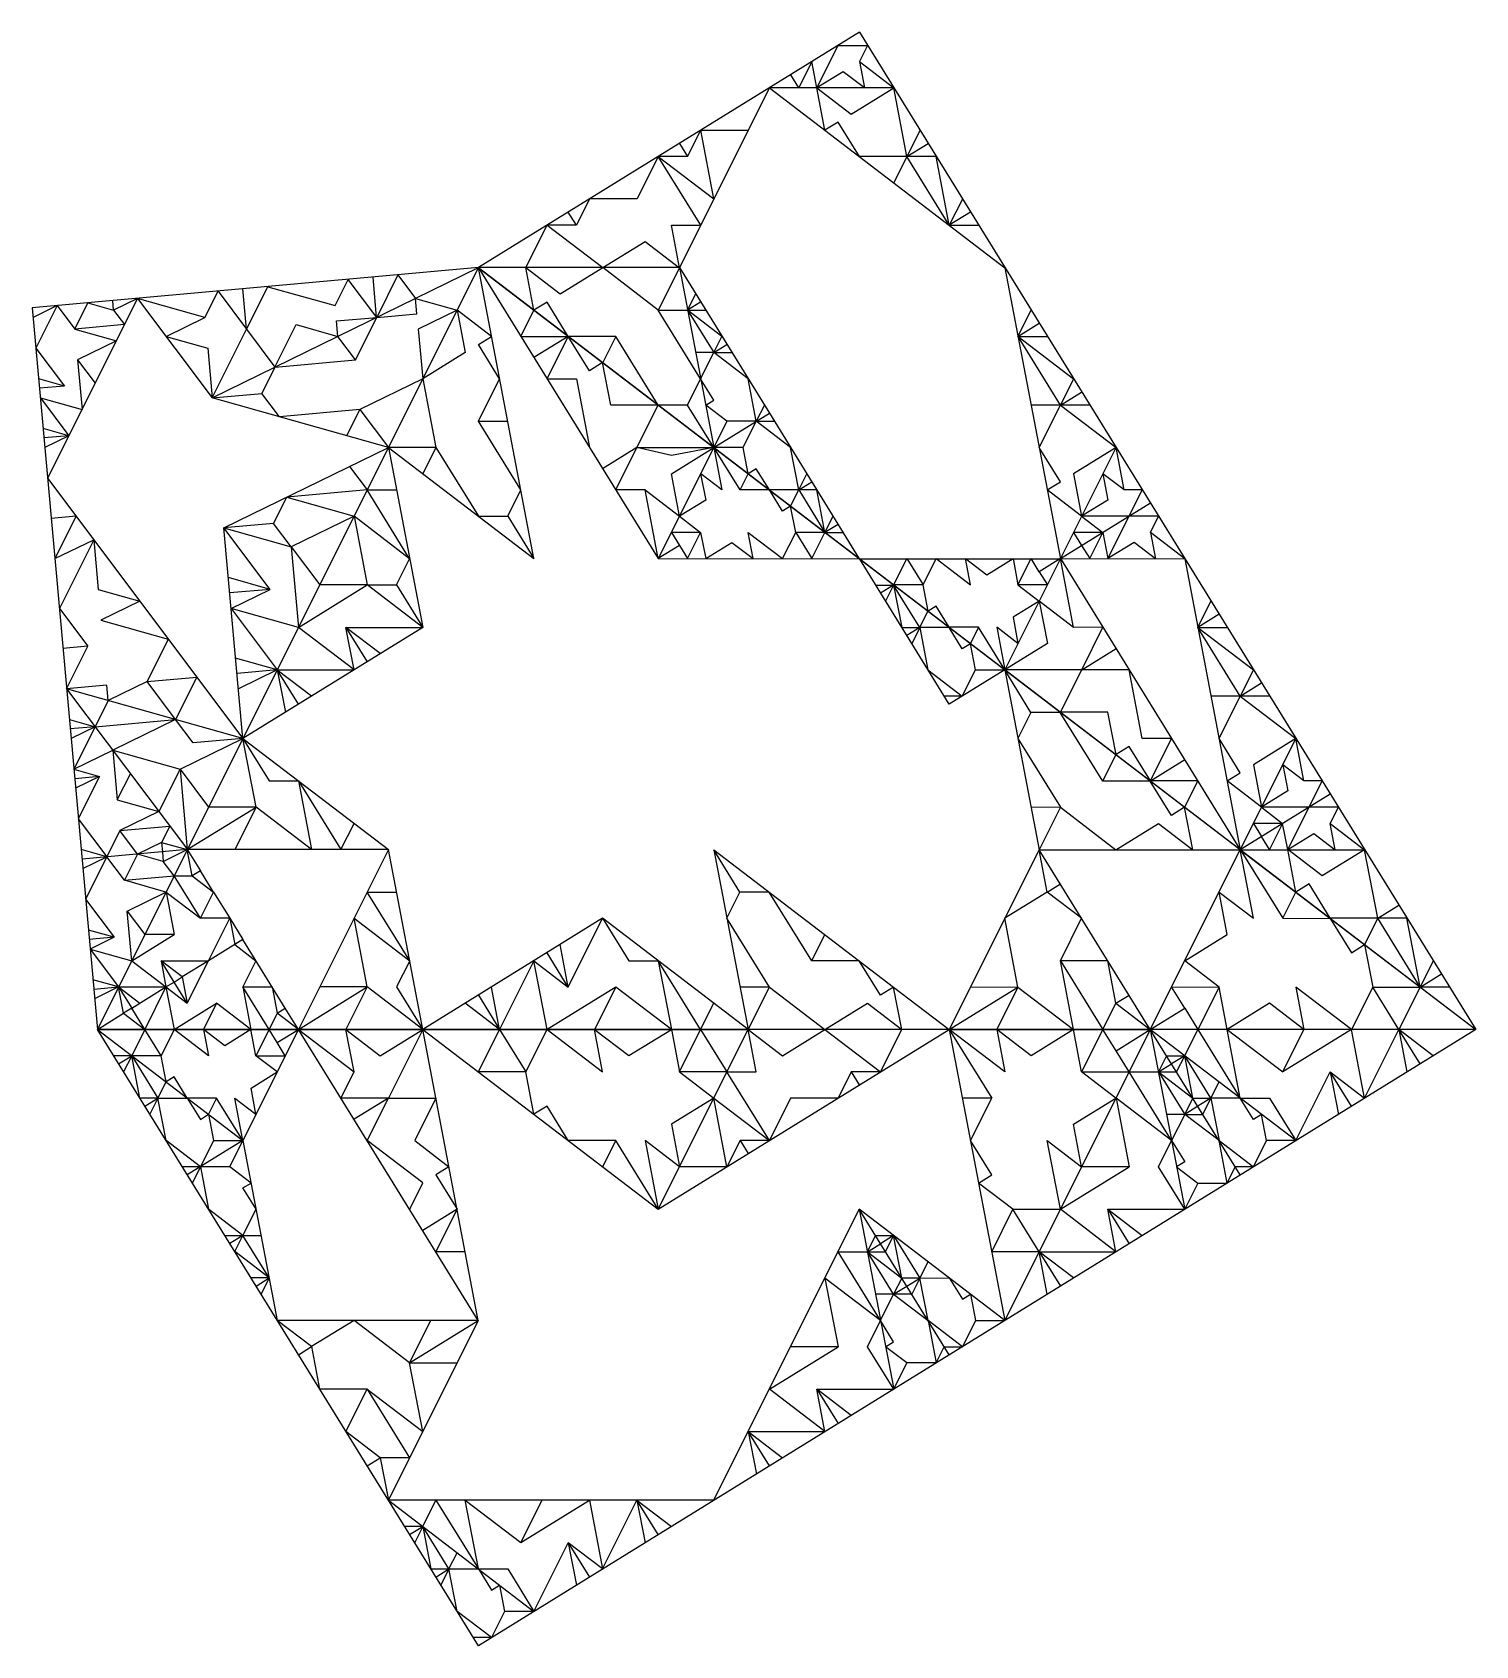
# Model space of a CAD drawing. Header units: inches. Extents: x -0.7 to 15, y -6.7 to 10.9.
import ezdxf

# ---------------------------------------------------------------- set-up
doc = ezdxf.new("R2010")
doc.units = ezdxf.units.IN
doc.header["$MEASUREMENT"] = 0
for name, color, linetype in [('BASE', 40, 'Continuous'), ('DAD', 3, 'Continuous'), ('KID', 1, 'Continuous'), ('MUM', 5, 'Continuous')]:
    doc.layers.add(name, color=color, linetype=linetype)

msp = doc.modelspace()

# ---------------------------------------------------------------- linework, layer by layer
at = {"layer": 'BASE'}
for p, q in [((0, 0.001, 0.001), (4.146, 8.291, 0)), ((4.75, 5.125, 0), (4.146, 8.292, 0)), ((4.146, 8.291, 0), (6.103, 5.125, 0)), ((4.146, 8.291, 0), (14.999, 0, 0.001)), ((3.915, 7.829, 0), (4.003, 7.367, 0)), ((4.289, 7.544, 0), (3.915, 7.829, 0)), ((4.608, 7.544, 0), (4.751, 7.829, 0)), ((4.146, 7.456, 0), (4.289, 7.544, 0)), ((4.377, 7.082, 0), (4.146, 7.456, 0)), ((4.608, 7.544, 0), (5.124, 7.543, 0)), ((5.124, 7.543, 0), (4.751, 7.313, 0)), ((4.894, 7.082, 0), (5.124, 7.543, 0)), ((5.355, 7.17, 0), (5.124, 7.543, 0)), ((4.003, 7.367, 0), (3.541, 7.082, 0)), ((5.498, 7.258, 0), (5.355, 7.17, 0)), ((5.587, 6.796, 0), (5.498, 7.258, 0)), ((3.541, 7.082, 0), (3.684, 6.335, 0)), ((4.146, 6.62, 0.001), (4.377, 7.082, 0)), ((4.894, 7.082, 0), (5.213, 7.082, 0)), ((5.213, 7.082, 0), (5.356, 6.334, 0)), ((6.103, 6.796, 0), (5.587, 6.796, 0)), ((5.872, 6.334, 0), (6.103, 6.796, 0)), ((4.146, 6.62, 0.001), (4.465, 6.62, 0.001)), ((4.607, 5.872, 0), (4.146, 6.62, 0.001)), ((3.684, 6.335, 0), (3.167, 6.335, 0)), ((3.167, 6.334, 0), (4.75, 5.125, 0)), ((3.168, 6.335, 0.001), (3.541, 4.377, 0)), ((3.684, 6.335, 0), (3.541, 6.049, 0)), ((3.684, 6.335, 0), (4.146, 5.587, 0)), ((5.872, 6.334, 0), (5.498, 6.103, 0)), ((5.641, 5.872, 0), (5.872, 6.334, 0)), ((5.872, 6.334, 0), (6.708, 6.334, 0.001)), ((6.246, 6.246, 0.271), (5.872, 6.334, 0)), ((6.708, 6.335, 0), (6.103, 5.125, 0)), ((6.708, 6.335, 0), (6.246, 6.246, 0.271)), ((6.246, 6.049, 0), (6.708, 6.335, 0)), ((6.708, 6.335, 0), (6.797, 5.872, 0)), ((6.994, 5.872, 0), (6.708, 6.334, 0.001)), ((6.334, 5.587, 0), (6.246, 6.049, 0)), ((6.565, 6.049, 0), (6.62, 5.763, 0)), ((6.797, 5.872, 0), (6.566, 6.049, 0)), ((6.994, 5.872, 0), (7.082, 6.049, 0)), ((2.936, 5.872, 0), (3.256, 5.872, 0)), ((3.398, 5.124, 0), (2.936, 5.872, 0)), ((4.465, 5.587, 0), (4.607, 5.872, 0)), ((5.961, 5.872, 0), (5.641, 5.872, 0)), ((5.961, 5.872, 0), (6.334, 5.587, 0)), ((6.103, 5.125, 0), (5.961, 5.872, 0)), ((7.313, 5.872, 0), (6.994, 5.872, 0)), ((7.456, 5.641, 0), (7.313, 5.872, 0)), ((6.62, 5.763, 0), (6.334, 5.587, 0)), ((7.544, 5.696, 0), (7.456, 5.641, 0)), ((7.599, 5.41, 0), (7.544, 5.696, 0)), ((2.793, 5.587, 0), (2.936, 4.839, 0)), ((3.398, 5.124, 0), (2.793, 5.587, 0)), ((4.146, 5.587, 0), (4.465, 5.587, 0)), ((4.465, 5.587, 0), (4.75, 5.125, 0)), ((6.334, 5.587, 0), (6.565, 5.41, 0)), ((6.246, 5.41, 0), (6.334, 5.268, 0)), ((6.565, 5.41, 0), (6.246, 5.41, 0)), ((6.423, 5.125, 0), (6.565, 5.41, 0)), ((6.565, 5.41, 0), (6.62, 5.125, 0)), ((6.62, 5.125, 0), (6.906, 5.301, 0)), ((6.906, 5.301, 0), (7.137, 5.125, 0)), ((7.082, 5.41, 0), (7.456, 5.125, 0)), ((7.137, 5.125, 0), (7.082, 5.41, 0)), ((7.456, 5.125, 0), (7.599, 5.41, 0)), ((7.599, 5.41, 0), (7.775, 5.125, 0)), ((7.918, 5.41, 0), (7.599, 5.41, 0)), ((7.775, 5.125, 0), (7.918, 5.41, 0)), ((3.255, 4.839, 0), (3.398, 5.124, 0)), ((6.334, 5.268, 0), (6.103, 5.125, 0)), ((6.103, 5.125, 0), (8.29, 5.123, 0)), ((6.334, 5.268, 0), (6.423, 5.125, 0)), ((9.269, 3.54, 0.001), (8.292, 5.125, 0)), ((2.189, 4.377, 0), (2.936, 4.839, 0)), ((2.936, 4.839, 0), (2.42, 4.839, 0)), ((2.936, 4.839, 0), (3.255, 4.839, 0)), ((3.541, 4.377, 0), (2.936, 4.839, 0)), ((3.255, 4.839, 0), (3.541, 4.377, 0)), ((8.467, 4.837, 0), (8.664, 4.837, 0)), ((8.664, 4.837, 0), (8.521, 4.749, 0)), ((8.664, 4.837, 0), (8.576, 4.661, 0)), ((8.95, 4.375, 0.001), (8.664, 4.837, 0.001)), ((8.664, 4.837, 0), (8.753, 4.375, 0.001)), ((8.95, 4.375, 0.001), (9.038, 4.552, 0.001)), ((3.541, 4.377, 0), (1.583, 3.167, 0.001)), ((2.793, 3.915, 0), (2.189, 4.377, 0)), ((2.705, 4.377, 0), (3.541, 4.377, 0)), ((3.079, 4.091, 0), (2.705, 4.377, 0)), ((2.705, 4.377, 0), (2.936, 4.003, 0)), ((2.793, 3.915, 0), (2.705, 4.377, 0)), ((8.753, 4.375, 0.001), (8.95, 4.375, 0.001)), ((8.95, 4.375, 0.001), (8.807, 4.287, 0.001)), ((8.95, 4.375, 0.001), (8.862, 4.199, 0)), ((9.269, 4.376, 0.001), (8.95, 4.375, 0.001)), ((8.95, 4.375, 0.001), (9.038, 3.914, 0)), ((9.412, 4.145, 0.001), (9.269, 4.376, 0.001)), ((9.5, 4.199, 0.001), (9.412, 4.145, 0.001)), ((9.555, 3.914, 0.001), (9.5, 4.199, 0.001)), ((1.958, 3.915, 0), (2.793, 3.915, 0)), ((1.958, 3.915, 0), (2.331, 3.63, 0)), ((2.189, 3.541, 0), (1.958, 3.915, 0)), ((1.958, 3.915, 0), (2.046, 3.453, 0)), ((9.038, 3.914, 0), (9.412, 3.628, 0.001)), ((9.874, 3.913, 0.001), (9.269, 3.54, 0.001)), ((9.412, 3.628, 0.001), (9.555, 3.914, 0.001)), ((9.555, 3.914, 0.001), (9.874, 3.914, 0.001)), ((12.437, 1.957, 0.001), (9.874, 3.914, 0.001)), ((9.874, 3.914, 0.001), (10.248, 1.956, 0.001)), ((10.159, 3.451, 0.001), (9.874, 3.913, 0.001)), ((9.412, 3.628, 0.001), (9.215, 3.628, 0.001)), ((10.159, 3.451, 0.001), (10.017, 3.166, 0.001)), ((10.478, 3.451, 0.001), (10.159, 3.451, 0.001)), ((10.941, 2.704, 0.002), (10.478, 3.451, 0.001)), ((1.583, 3.167, 0.001), (3.167, 1.958, -0.001)), ((1.584, 3.167, -0.001), (1.87, 2.705, 0)), ((1.727, 2.42, 0), (1.584, 3.167, -0.001)), ((10.017, 3.166, 0.001), (10.479, 2.419, 0.001)), ((10.941, 2.704, 0.002), (11.083, 2.989, 0.002)), ((1.87, 2.705, 0), (2.189, 2.705, 0)), ((2.189, 2.705, 0), (2.651, 1.958, -0.001)), ((2.189, 2.705, 0), (2.331, 1.958, 0)), ((11.458, 2.704, 0.001), (10.941, 2.704, 0.002)), ((11.689, 2.331, 0.002), (11.458, 2.704, 0.001)), ((0.979, 1.958, -0.001), (1.727, 2.42, 0)), ((1.727, 2.42, 0), (1.21, 2.42, 0)), ((1.727, 2.42, 0), (1.496, 1.958, 0)), ((2.331, 1.958, 0), (1.727, 2.42, 0)), ((10.479, 2.419, 0.001), (10.16, 2.418, 0.001)), ((10.479, 2.419, 0.001), (10.248, 1.956, 0.001)), ((10.479, 2.419, 0.001), (11.084, 1.957, 0.002)), ((11.831, 2.419, 0.002), (11.689, 2.331, 0.002)), ((11.92, 1.957, 0.002), (11.831, 2.419, 0.002)), ((2.651, 1.958, -0.001), (2.794, 2.243, -0.001)), ((11.084, 1.957, 0.002), (11.546, 2.242, 0.002)), ((11.546, 2.242, 0.002), (11.92, 1.957, 0.002)), ((3.167, 1.958, -0.001), (0.979, 1.958, -0.001)), ((0.979, 1.958, -0.001), (1.121, 1.727, 0.001)), ((1.033, 1.672, 0.001), (0.979, 1.958, -0.001)), ((3.168, 1.958, -0.001), (2.189, 0.001, -0.001)), ((3.541, 0, 0), (3.168, 1.958, -0.001)), ((6.708, 1.957, 0), (7.082, 0, 0.001)), ((6.708, 1.957, 0), (8.665, 0.462, 0)), ((6.993, 1.495, 0), (6.708, 1.957, 0)), ((10.248, 1.956, 0.001), (9.27, 0, 0.001)), ((10.248, 1.956, 0.001), (12.437, 1.957, 0.001)), ((10.337, 1.495, 0.001), (10.248, 1.956, 0.001)), ((11.458, 0, 0.001), (10.248, 1.956, 0.001)), ((11.458, 0, 0), (12.436, 1.957, 0.002)), ((12.436, 1.958, 0.001), (12.899, 1.21, 0.001)), ((12.58, 1.21, 0.001), (12.436, 1.958, 0.001)), ((12.436, 1.957, 0.002), (14.999, 0, 0.001)), ((0.836, 1.672, 0.001), (1.033, 1.672, 0.001)), ((1.121, 1.21, 0.001), (0.836, 1.672, 0.001)), ((1.121, 1.727, 0.001), (1.033, 1.672, 0.001)), ((1.033, 1.672, 0.001), (1.264, 1.496, 0.001)), ((1.264, 1.496, 0.001), (1.121, 1.727, 0.001)), ((10.337, 1.495, 0.001), (10.48, 1.584, 0.001)), ((0.748, 1.496, 0.001), (1.121, 1.21, 0.001)), ((0.748, 1.496, 0.001), (0.836, 1.034, 0.001)), ((1.121, 1.21, 0.001), (1.264, 1.496, 0.001)), ((1.264, 1.496, 0.001), (1.441, 1.21, 0.001)), ((2.937, 1.496, -0.001), (3.256, 1.496, -0.001)), ((3.399, 0.749, -0.001), (2.937, 1.496, -0.001)), ((6.851, 1.21, 0), (6.993, 1.495, 0)), ((7.312, 1.495, 0), (6.993, 1.495, 0)), ((7.775, 0.747, 0.001), (7.312, 1.495, 0)), ((10.337, 1.495, 0.001), (9.875, 1.21, 0.001)), ((10.711, 1.21, 0.001), (10.337, 1.495, 0.001)), ((12.206, 1.496, 0.001), (12.58, 1.21, 0.001)), ((12.294, 1.033, 0.001), (12.206, 1.496, 0.001)), ((12.899, 1.21, 0.001), (13.042, 1.495, 0.001)), ((1.441, 1.21, 0.001), (1.121, 1.21, 0.001)), ((1.209, 0.748, 0.001), (1.441, 1.21, 0.001)), ((1.441, 1.21, 0.001), (1.583, 0.979, 0.001)), ((1.441, 1.21, 0.001), (1.495, 0.925, 0.001)), ((2.794, 1.211, -0.001), (3.399, 0.749, -0.001)), ((2.937, 0.463, -0.001), (2.794, 1.211, -0.001)), ((5.498, 1.21, 0), (3.541, 0, 0)), ((5.125, 0.462, 0), (5.498, 1.21, 0)), ((5.498, 1.21, 0), (5.784, 0.748, 0)), ((7.082, 0, 0.001), (5.498, 1.21, 0)), ((7.313, 0.462, 0.001), (6.851, 1.21, 0)), ((10.018, 0.462, 0.001), (9.875, 1.21, 0.001)), ((10.48, 0.748, 0.001), (10.711, 1.21, 0.001)), ((12.899, 1.21, 0.001), (13.415, 1.209, 0.001)), ((13.415, 1.209, 0.001), (13.646, 0.836, 0.001)), ((0.374, 0.748, 0.001), (0.836, 1.034, 0.001)), ((0.836, 1.034, 0.001), (0.517, 1.034, 0.001)), ((1.495, 0.925, 0.001), (1.209, 0.748, 0.001)), ((1.583, 0.979, 0.001), (1.495, 0.925, 0.001)), ((1.495, 0.925, 0.001), (1.726, 0.748, 0.001)), ((2.045, 0.232, 0), (1.583, 0.979, 0.001)), ((5.125, 0.462, 0), (5.036, 0.924, 0)), ((7.775, 0.747, 0.001), (7.917, 1.033, 0.001)), ((11.832, 0.748, 0.001), (12.294, 1.033, 0.001)), ((13.646, 0.836, 0.001), (13.789, 0.924, 0.001)), ((13.789, 0.924, 0.001), (13.878, 0.462, 0.001)), ((0.374, 0.748, 0.001), (0.747, 0.463, 0.001)), ((0.693, 0.748, 0.001), (1.209, 0.748, 0.001)), ((0.924, 0.572, 0.001), (0.693, 0.748, 0.001)), ((0.693, 0.748, 0.001), (0.747, 0.463, 0.001)), ((0.836, 0.517, 0.001), (0.693, 0.748, 0.001)), ((1.209, 0.748, 0.001), (0.924, 0.572, 0.001)), ((0.979, 0.286, 0.001), (1.209, 0.748, 0.001)), ((1.726, 0.748, 0.001), (1.583, 0.463, 0.001)), ((3.399, 0.749, -0.001), (3.256, 0.463, -0.001)), ((4.751, 0.748, 0), (4.377, 0, 0)), ((4.751, 0.748, 0), (5.125, 0.462, 0)), ((4.894, 0, 0), (4.751, 0.748, 0)), ((5.125, 0.462, 0), (4.894, 0.836, 0)), ((5.784, 0.748, 0), (6.103, 0.748, 0)), ((6.103, 0.748, 0), (6.246, 0, 0)), ((6.565, 0, 0), (6.103, 0.748, 0)), ((8.291, 0.748, 0), (7.775, 0.747, 0.001)), ((8.522, 0.374, 0), (8.291, 0.748, 0)), ((10.996, 0.748, 0.001), (10.48, 0.748, 0.001)), ((10.48, 0.748, 0.001), (10.942, 0, 0.001)), ((10.623, 0, 0.001), (10.48, 0.748, 0.001)), ((11.084, 0.286, 0.001), (10.996, 0.748, 0.001)), ((12.206, 0.462, 0.001), (11.832, 0.748, 0.001)), ((0.836, 0.517, 0.001), (0.924, 0.572, 0.001)), ((0.924, 0.572, 0.001), (0.979, 0.286, 0.001)), ((0.231, 0.463, 0.001), (0.747, 0.463, 0.001)), ((0.231, 0.463, 0.001), (0.462, 0.286, 0.001)), ((0.231, 0.463, 0.001), (0.374, 0.232, 0.001)), ((0.286, 0.177, 0.001), (0.231, 0.463, 0.001)), ((0.374, 0.232, 0.001), (0.747, 0.463, 0.001)), ((0.747, 0.463, 0.001), (0.516, 0.001, 0.001)), ((0.747, 0.463, 0.001), (0.836, 0.517, 0.001)), ((0.747, 0.463, 0.001), (0.979, 0.286, 0.001)), ((0.747, 0.463, 0.001), (0.836, 0.001, 0.001)), ((0.979, 0.286, 0.001), (0.836, 0.517, 0.001)), ((1.583, 0.463, 0.001), (1.671, 0.001, 0)), ((1.869, 0.001, 0.001), (1.583, 0.463, 0.001)), ((1.583, 0.463, 0.001), (1.902, 0.463, 0)), ((1.902, 0.463, 0), (1.957, 0.177, 0)), ((2.188, 0.001, 0), (2.937, 0.463, -0.001)), ((2.937, 0.463, -0.001), (2.42, 0.463, -0.001)), ((2.937, 0.463, -0.001), (2.705, 0.001, -0.001)), ((3.541, 0.001, -0.001), (2.937, 0.463, -0.001)), ((3.256, 0.463, -0.001), (3.541, 0.001, -0.001)), ((4.146, 0.374, 0), (4.377, 0, 0)), ((4.377, 0, 0), (4.289, 0.462, 0)), ((5.641, 0.462, 0), (4.894, 0, 0)), ((5.641, 0.462, 0), (5.41, 0, 0)), ((6.246, 0, 0), (5.641, 0.462, 0)), ((7.313, 0.462, 0.001), (6.994, 0.462, 0.001)), ((7.082, 0, 0.001), (7.313, 0.462, 0.001)), ((7.313, 0.462, 0.001), (7.918, 0, 0)), ((8.665, 0.462, 0), (8.522, 0.374, 0)), ((8.665, 0.462, 0), (9.27, 0, 0)), ((8.753, 0, 0), (8.665, 0.462, 0)), ((9.27, 0, 0.001), (10.018, 0.462, 0.001)), ((9.502, 0.463, 0.001), (10.018, 0.462, 0.001)), ((10.018, 0.462, 0.001), (9.787, 0, 0.001)), ((10.018, 0.462, 0.001), (10.623, 0, 0.001)), ((11.084, 0.286, 0.001), (11.227, 0.374, 0)), ((11.689, 0.463, 0.001), (12.206, 0.462, 0.001)), ((11.832, 0.231, 0.001), (11.689, 0.463, 0.001)), ((12.206, 0.462, 0.001), (11.975, 0, 0.001)), ((12.294, 0, 0.001), (12.206, 0.462, 0.001)), ((13.042, 0.462, 0.001), (13.13, 0, 0.001)), ((13.647, 0, 0.001), (13.042, 0.462, 0.001)), ((13.878, 0.462, 0.001), (13.647, 0, 0.001)), ((14.163, 0, 0.001), (13.878, 0.462, 0.001)), ((13.878, 0.462, 0.001), (14.394, 0.462, 0.001)), ((14.394, 0.462, 0.001), (14.163, 0, 0.001)), ((0, 0.001, 0.001), (0.286, 0.177, 0.001)), ((0.374, 0.232, 0.001), (0.286, 0.177, 0.001)), ((0.286, 0.177, 0.001), (0.516, 0.001, 0.001)), ((0.516, 0.001, 0.001), (0.374, 0.232, 0.001)), ((0.836, 0.001, 0.001), (1.298, 0.286, 0.001)), ((1.298, 0.286, 0.001), (1.155, 0.001, 0.001)), ((1.671, 0.001, 0), (1.298, 0.286, 0.001)), ((1.957, 0.177, 0), (1.869, 0.001, 0.001)), ((1.957, 0.177, 0), (2.045, 0.232, 0)), ((2.189, 0.001, -0.001), (1.957, 0.177, 0)), ((2.188, 0.001, 0), (2.045, 0.232, 0)), ((4.377, 0, 0), (4.003, 0.286, 0)), ((6.565, 0, 0), (6.708, 0.286, 0)), ((7.918, 0, 0), (8.38, 0.286, 0)), ((8.38, 0.286, 0), (8.753, 0, 0)), ((10.942, 0, 0.001), (11.084, 0.286, 0.001)), ((11.084, 0.286, 0.001), (11.458, 0, 0)), ((11.458, 0, 0.001), (11.832, 0.231, 0.001)), ((11.832, 0.231, 0.001), (11.975, 0, 0.001)), ((12.756, 0.286, 0.001), (12.294, 0, 0.001)), ((13.13, 0, 0.001), (12.756, 0.286, 0.001)), ((0, 0.001, 0.001), (2.188, 0.001, 0)), ((2.189, 0.001, -0.001), (3.541, 0, 0)), ((3.541, 0, 0), (7.082, 0, 0.001)), ((9.27, 0, 0.001), (11.458, 0, 0.001)), ((14.999, 0, 0.001), (11.458, 0, 0.001))]:
    msp.add_line(p, q, dxfattribs=at)
at = {"layer": 'DAD'}
for p, q in [((0, 0.001, 0.001), (1.583, -1.209, 0.001)), ((14.999, 0, 0.001), (0, 0.001, 0.001)), ((4.146, -6.707, 0.001), (0, 0.001, 0.001)), ((0.516, 0.001, 0.001), (0.374, -0.285, 0.001)), ((0.693, -0.285, 0.001), (0.516, 0.001, 0.001)), ((0.836, 0.001, 0.001), (0.693, -0.285, 0.001)), ((1.21, -0.285, 0.001), (0.836, 0.001, 0.001)), ((1.155, 0.001, 0.001), (1.21, -0.285, 0.001)), ((1.386, -0.176, 0.001), (1.155, 0.001, 0.001)), ((1.671, 0.001, 0.001), (1.386, -0.176, 0.001)), ((2.189, 0.001, 0.002), (1.583, -1.209, 0.001)), ((1.726, -0.285, 0.001), (1.671, 0.001, 0.001)), ((1.869, 0.001, 0.001), (1.726, -0.285, 0.001)), ((1.957, -0.142, 0.001), (1.869, 0.001, 0.001)), ((1.957, -0.142, 0.001), (2.188, 0.001, 0.001)), ((2.189, 0.001, 0.002), (2.794, -0.461, 0.002)), ((4.145, -3.166, 0.001), (2.189, 0.001, 0.002)), ((2.794, -0.461, 0.002), (2.705, 0.001, 0.002)), ((2.705, 0.001, 0.002), (3.079, -0.285, 0.002)), ((3.079, -0.285, 0.002), (3.541, 0.001, 0.001)), ((3.541, 0.001, 0.001), (3.168, -0.747, 0.002)), ((3.541, 0.001, 0.001), (6.103, -1.956, 0.001)), ((4.145, -3.166, 0.001), (3.541, 0.001, 0.001)), ((4.146, -0.461, 0.001), (4.377, 0.001, 0.001)), ((14.999, 0, 0.001), (4.146, -6.707, 0.001)), ((4.377, 0.001, 0.001), (4.663, -0.461, 0.001)), ((4.663, -0.461, 0.001), (4.894, 0.001, 0.001)), ((4.894, 0.001, 0.001), (5.498, -0.461, 0.001)), ((5.41, 0.001, 0.001), (5.784, -0.284, 0.001)), ((5.498, -0.461, 0.001), (5.41, 0.001, 0.001)), ((5.784, -0.284, 0.001), (6.246, 0.001, 0.001)), ((6.103, -1.956, 0.001), (9.27, 0.001, 0.001)), ((6.103, -1.956, 0.001), (7.082, 0.001, 0.001)), ((6.246, 0.001, 0.001), (6.334, -0.461, 0.001)), ((6.334, -0.461, 0.001), (6.565, 0.001, 0.001)), ((6.565, 0.001, 0.001), (6.851, -0.461, 0.001)), ((7.082, 0.001, 0.001), (7.456, -0.285, 0.001)), ((7.17, -0.461, 0.001), (7.082, 0.001, 0.001)), ((7.456, -0.285, 0.001), (7.918, 0.001, 0.001)), ((7.918, 0.001, 0.001), (8.522, -0.461, 0.001)), ((8.522, -0.461, 0.001), (8.753, 0.001, 0.001)), ((9.27, 0.001, 0.001), (9.732, -0.747, 0.001)), ((9.875, -0.462, 0.001), (9.27, 0.001, 0.001)), ((9.27, 0.001, 0.001), (9.875, -3.166, 0.001)), ((9.787, 0, 0.001), (9.875, -0.462, 0.001)), ((10.161, -0.285, 0.001), (9.787, 0, 0.001)), ((11.458, 0, 0.001), (9.875, -3.166, 0.001)), ((10.623, 0, 0.001), (10.161, -0.285, 0.001)), ((10.711, -0.461, 0.001), (10.623, 0, 0.001)), ((10.942, 0, 0.001), (10.711, -0.461, 0.001)), ((11.085, -0.231, 0.001), (10.942, 0, 0.001)), ((11.085, -0.231, 0.001), (11.458, 0, 0.001)), ((13.042, -1.209, 0.001), (11.458, 0, 0.001)), ((12.437, -1.583, 0.001), (11.458, 0, 0.001)), ((11.458, 0, 0.001), (11.832, -1.957, 0.002)), ((11.832, -0.285, 0.001), (11.975, 0, 0.001)), ((11.975, 0, 0.001), (12.437, -0.747, 0.001)), ((12.294, 0, 0.001), (12.899, -0.462, 0.001)), ((12.437, -0.747, 0.001), (12.294, 0, 0.001)), ((12.899, -0.462, 0.001), (13.13, 0, 0.001)), ((13.647, 0, 0.001), (12.899, -0.462, 0.001)), ((13.789, -0.747, 0.001), (13.647, 0, 0.001)), ((2.045, -0.285, 0.001), (1.957, -0.142, 0.001)), ((13.789, -0.747, 0.001), (14.163, 0, 0.001)), ((14.163, 0, 0.001), (14.251, -0.462, 0.001)), ((14.394, -0.374, 0.001), (14.163, 0, 0.001)), ((14.537, -0.286, 0.001), (14.163, 0, 0.001)), ((0.374, -0.285, 0.001), (0.177, -0.285, 0)), ((0.231, -0.373, 0), (0.374, -0.285, 0.001)), ((0.374, -0.285, 0), (0.286, -0.461, 0)), ((0.462, -0.747, 0), (0.374, -0.285, 0)), ((0.374, -0.285, 0.001), (0.659, -0.747, 0)), ((0.693, -0.285, 0.001), (0.374, -0.285, 0.001)), ((0.748, -0.57, 0.001), (0.693, -0.285, 0.001)), ((1.726, -0.285, 0.001), (2.045, -0.285, 0.001)), ((1.957, -0.461, 0.001), (1.726, -0.285, 0.001)), ((11.227, -0.461, 0.001), (11.085, -0.231, 0.001)), ((11.635, -0.285, 0.001), (11.547, -0.462, 0.001)), ((11.635, -0.285, 0.001), (11.832, -0.285, 0.001)), ((11.832, -0.285, 0.001), (11.69, -0.374, 0.001)), ((11.744, -0.462, 0.001), (11.832, -0.285, 0.001)), ((12.118, -0.747, 0.001), (11.832, -0.285, 0.001)), ((11.921, -0.747, 0.001), (11.832, -0.285, 0.001)), ((0.836, -0.516, 0.001), (0.748, -0.57, 0.001)), ((0.979, -0.747, 0.001), (0.836, -0.516, 0.001)), ((1.672, -0.638, 0.001), (1.957, -0.461, 0.001)), ((2.651, -0.747, 0.002), (2.794, -0.461, 0.002)), ((4.663, -0.461, 0.001), (4.146, -0.461, 0.001)), ((4.751, -0.923, 0.001), (4.663, -0.461, 0.001)), ((6.334, -0.461, 0.001), (6.708, -0.746, 0.001)), ((6.851, -0.461, 0.001), (6.334, -0.461, 0.001)), ((6.851, -0.461, 0.001), (7.17, -0.461, 0.001)), ((7.313, -1.209, 0.001), (6.851, -0.461, 0.001)), ((8.203, -0.461, 0.001), (8.06, -0.747, 0.001)), ((8.203, -0.461, 0.001), (8.291, -0.604, 0.001)), ((8.522, -0.461, 0.001), (8.203, -0.461, 0.001)), ((10.711, -0.462, 0.001), (11.227, -0.461, 0.001)), ((11.084, -0.747, 0.001), (10.711, -0.462, 0.001)), ((11.689, -1.209, 0.001), (11.227, -0.461, 0.001)), ((11.227, -0.462, 0.001), (11.547, -0.462, 0.001)), ((11.547, -0.462, 0.001), (11.69, -0.374, 0.001)), ((11.547, -0.462, 0.001), (11.832, -0.924, 0.001)), ((11.547, -0.462, 0.001), (11.744, -0.462, 0.001)), ((11.547, -0.462, 0.001), (11.921, -0.747, 0.001)), ((13.042, -1.209, 0.001), (13.415, -0.462, 0.001)), ((13.415, -0.462, 0.001), (13.504, -0.924, 0.001)), ((13.647, -0.836, 0.001), (13.415, -0.462, 0.001)), ((13.415, -0.462, 0.001), (13.789, -0.747, 0.001)), ((0.659, -0.747, 0), (0.748, -0.57, 0.001)), ((1.726, -0.923, 0.001), (1.672, -0.638, 0.001)), ((12.118, -0.747, 0.001), (12.206, -0.571, 0.002)), ((0.659, -0.747, 0), (0.462, -0.747, 0)), ((0.517, -0.835, 0), (0.659, -0.747, 0)), ((0.659, -0.747, 0), (0.571, -0.923, 0)), ((0.748, -1.209, 0), (0.659, -0.747, 0)), ((0.659, -0.747, 0), (0.979, -0.747, 0.001)), ((0.979, -0.747, 0.001), (1.122, -0.978, 0.001)), ((1.298, -0.747, 0.001), (0.979, -0.747, 0.001)), ((1.298, -0.747, 0.001), (1.21, -0.923, 0.001)), ((1.583, -1.209, 0.001), (1.298, -0.747, 0.001)), ((1.495, -0.747, 0.001), (1.726, -0.923, 0.001)), ((1.583, -1.209, 0.001), (1.495, -0.747, 0.001)), ((3.168, -0.747, 0.002), (2.651, -0.747, 0.002)), ((3.168, -0.747, 0.002), (2.794, -0.977, 0.002)), ((2.937, -1.208, 0.002), (3.168, -0.747, 0.002)), ((3.168, -0.747, 0.002), (3.684, -0.746, 0.003)), ((3.684, -0.746, 0.003), (3.453, -1.208, 0.003)), ((4.894, -0.834, 0.001), (4.751, -0.923, 0.001)), ((5.125, -1.208, 0.001), (4.894, -0.834, 0.001)), ((6.708, -0.746, 0.001), (6.246, -1.032, 0.001)), ((6.708, -0.747, 0.001), (7.313, -1.209, 0.001)), ((6.851, -1.494, 0.001), (6.708, -0.747, 0.001)), ((7.544, -0.747, 0.001), (7.313, -1.209, 0.001)), ((8.06, -0.747, 0.001), (7.544, -0.747, 0.001)), ((9.732, -0.747, 0.001), (9.413, -0.747, 0.001)), ((9.502, -1.209, 0.001), (9.732, -0.747, 0.001)), ((10.623, -1.032, 0.001), (11.084, -0.747, 0.001)), ((11.689, -1.209, 0.001), (11.085, -0.747, 0.001)), ((11.085, -0.747, 0.001), (11.227, -1.495, 0.001)), ((11.832, -0.924, 0.001), (11.921, -0.747, 0.001)), ((11.975, -0.836, 0.001), (11.832, -0.924, 0.001)), ((11.921, -0.747, 0.001), (12.118, -0.747, 0.001)), ((12.118, -0.747, 0.001), (11.975, -0.836, 0.001)), ((12.03, -0.924, 0.001), (12.118, -0.747, 0.001)), ((12.118, -0.747, 0.001), (12.206, -1.209, 0.001)), ((12.437, -0.747, 0.001), (12.118, -0.747, 0.001)), ((12.437, -0.747, 0.001), (12.756, -0.747, 0.001)), ((12.58, -0.978, 0.002), (12.437, -0.747, 0.001)), ((12.756, -0.747, 0.001), (13.042, -1.209, 0.001)), ((1.122, -0.978, 0.001), (1.21, -0.923, 0.001)), ((1.21, -0.923, 0.001), (1.264, -1.209, 0.001)), ((6.246, -1.032, 0.001), (6.334, -1.494, 0.001)), ((10.711, -1.495, 0.001), (10.623, -1.032, 0.001)), ((11.832, -0.924, 0.001), (11.635, -0.924, 0.001)), ((11.832, -0.924, 0.001), (11.689, -1.209, 0.001)), ((12.206, -1.209, 0.001), (11.832, -0.924, 0.001)), ((11.832, -0.924, 0.001), (12.03, -0.924, 0.001)), ((12.668, -0.924, 0.002), (12.58, -0.978, 0.002)), ((12.723, -1.209, 0.002), (12.668, -0.924, 0.002)), ((1.122, -1.494, 0.001), (0.748, -1.209, 0)), ((1.583, -1.209, 0.001), (0.979, -1.583, 0.001)), ((1.264, -1.209, 0.001), (1.122, -1.494, 0.001)), ((1.264, -1.209, 0.001), (1.583, -1.209, 0.001)), ((1.441, -1.494, 0.001), (1.583, -1.209, 0.001)), ((1.583, -1.209, 0.001), (1.957, -3.166, 0.001)), ((3.542, -1.67, 0.002), (2.937, -1.208, 0.002)), ((3.453, -1.208, 0.003), (3.826, -1.494, 0.002)), ((5.641, -1.208, 0.001), (5.125, -1.208, 0.001)), ((5.641, -1.208, 0.001), (5.498, -1.494, 0.001)), ((6.103, -1.956, 0.001), (5.641, -1.208, 0.001)), ((5.961, -1.208, 0.001), (6.103, -1.956, 0.001)), ((6.334, -1.494, 0.001), (5.961, -1.208, 0.001)), ((6.994, -1.209, 0.001), (6.851, -1.494, 0.001)), ((7.313, -1.209, 0.001), (6.994, -1.209, 0.001)), ((6.994, -1.209, 0.001), (7.082, -1.351, 0.001)), ((9.733, -1.583, 0.001), (9.502, -1.209, 0.001)), ((10.48, -1.957, 0.001), (10.337, -1.209, 0.001)), ((10.337, -1.209, 0.001), (10.711, -1.495, 0.001)), ((11.547, -1.495, 0.001), (11.689, -1.209, 0.001)), ((11.689, -1.209, 0.001), (11.832, -1.44, 0.001)), ((12.206, -1.209, 0.001), (12.58, -1.495, 0.002)), ((12.294, -1.672, 0.002), (12.206, -1.209, 0.001)), ((12.58, -1.495, 0.002), (12.723, -1.209, 0.002)), ((13.042, -1.209, 0.001), (12.723, -1.209, 0.002)), ((1.122, -1.494, 0.001), (0.924, -1.494, 0.001)), ((1.122, -1.494, 0.001), (1.033, -1.671, 0.001)), ((1.122, -1.494, 0.001), (1.21, -1.956, 0.001)), ((1.441, -1.494, 0.001), (1.122, -1.494, 0.001)), ((1.672, -1.671, 0.001), (1.441, -1.494, 0.001)), ((3.826, -1.494, 0.002), (3.684, -1.582, 0.002)), ((6.851, -1.494, 0.001), (6.334, -1.494, 0.001)), ((10.48, -1.957, 0.001), (11.227, -1.495, 0.001)), ((11.227, -1.495, 0.001), (10.711, -1.495, 0.001)), ((11.832, -1.957, 0.002), (11.547, -1.495, 0.001)), ((11.832, -1.44, 0.001), (11.744, -1.495, 0.001)), ((11.744, -1.495, 0.001), (11.975, -1.671, 0.001)), ((12.294, -1.672, 0.002), (12.382, -1.495, 0.001)), ((12.58, -1.495, 0.002), (12.382, -1.495, 0.001)), ((1.584, -1.725, 0.001), (1.672, -1.671, 0.001)), ((1.727, -1.956, 0.001), (1.584, -1.725, 0.001)), ((3.399, -1.956, 0.002), (3.542, -1.67, 0.002)), ((3.684, -1.582, 0.002), (3.915, -1.956, 0.002)), ((9.59, -1.671, 0.001), (9.733, -1.583, 0.001)), ((9.963, -1.957, 0.001), (9.59, -1.671, 0.001)), ((11.975, -1.671, 0.001), (11.832, -1.957, 0.002)), ((11.975, -1.671, 0.001), (12.294, -1.672, 0.002)), ((1.584, -2.242, 0.001), (1.21, -1.956, 0.001)), ((1.584, -2.242, 0.001), (1.727, -1.956, 0.001)), ((3.915, -1.956, 0.002), (3.542, -2.187, 0.002)), ((3.915, -1.956, 0.002), (3.684, -2.418, 0.002)), ((6.708, -5.123, 0.001), (8.291, -1.957, 0.001)), ((8.291, -1.957, 0.001), (8.666, -3.914, 0.001)), ((9.27, -3.54, 0.001), (8.291, -1.957, 0.001)), ((9.875, -3.166, 0.001), (8.291, -1.957, 0.001)), ((9.732, -2.419, 0.001), (9.963, -1.957, 0.001)), ((10.249, -2.419, 0.001), (9.963, -1.957, 0.001)), ((9.963, -1.957, 0.001), (10.48, -1.957, 0.001)), ((11.084, -2.419, 0.002), (10.48, -1.957, 0.001)), ((10.996, -1.957, 0.001), (11.227, -2.331, 0.002)), ((10.996, -1.957, 0.001), (11.37, -2.243, 0.002)), ((11.084, -2.419, 0.002), (10.996, -1.957, 0.001)), ((10.996, -1.957, 0.001), (11.832, -1.957, 0.002)), ((1.386, -2.242, 0.001), (1.584, -2.242, 0.001)), ((1.584, -2.242, 0.001), (1.441, -2.33, 0.001)), ((1.496, -2.418, 0.001), (1.584, -2.242, 0.001)), ((1.869, -2.704, 0.001), (1.584, -2.242, 0.001)), ((1.584, -2.242, 0.001), (1.781, -2.242, 0.001)), ((8.38, -2.419, 0.001), (8.468, -2.243, 0.001)), ((8.468, -2.243, 0.001), (8.665, -2.243, 0.001)), ((8.665, -2.243, 0.001), (8.523, -2.331, 0.001)), ((8.577, -2.419, 0.001), (8.665, -2.243, 0.001)), ((8.665, -2.243, 0.001), (8.951, -2.705, 0.001)), ((8.754, -2.705, 0.001), (8.665, -2.243, 0.001)), ((1.869, -2.704, 0.001), (1.496, -2.418, 0.001)), ((3.684, -2.418, 0.002), (4.003, -2.418, 0.002)), ((8.523, -3.167, 0.001), (8.06, -2.419, 0.001)), ((8.06, -2.419, 0.001), (8.38, -2.419, 0.001)), ((8.38, -2.419, 0.001), (8.523, -2.331, 0.001)), ((8.38, -2.419, 0.001), (8.577, -2.419, 0.001)), ((8.38, -2.419, 0.001), (8.754, -2.705, 0.001)), ((8.665, -2.881, 0.001), (8.38, -2.419, 0.001)), ((10.249, -2.419, 0.001), (9.732, -2.419, 0.001)), ((10.249, -2.419, 0.001), (10.48, -2.793, 0.002)), ((10.623, -2.704, 0.002), (10.249, -2.419, 0.001)), ((10.337, -2.881, 0.002), (10.249, -2.419, 0.001)), ((10.249, -2.419, 0.001), (11.084, -2.419, 0.002)), ((8.951, -2.705, 0.001), (9.039, -2.528, 0.002)), ((1.869, -2.704, 0.001), (1.672, -2.704, 0.001)), ((1.727, -2.792, 0.001), (1.869, -2.704, 0.001)), ((1.869, -2.704, 0.001), (1.781, -2.88, 0.001)), ((8.523, -3.167, 0.001), (7.918, -2.705, 0.001)), ((7.918, -2.705, 0.001), (8.061, -3.452, 0.001)), ((8.754, -2.705, 0.001), (8.665, -2.881, 0.001)), ((8.665, -2.881, 0.001), (8.808, -2.793, 0.001)), ((8.951, -2.705, 0.001), (8.754, -2.705, 0.001)), ((8.808, -2.793, 0.001), (8.951, -2.705, 0.001)), ((8.951, -2.705, 0.001), (8.863, -2.881, 0.001)), ((8.951, -2.705, 0.001), (9.27, -2.704, 0.002)), ((9.039, -3.166, 0.001), (8.951, -2.705, 0.001)), ((9.27, -2.704, 0.002), (9.413, -2.935, 0.002)), ((8.665, -2.881, 0.001), (8.468, -2.881, 0.001)), ((8.523, -3.167, 0.001), (8.665, -2.881, 0.001)), ((8.665, -2.881, 0.001), (9.039, -3.166, 0.001)), ((8.863, -2.881, 0.001), (8.665, -2.881, 0.001)), ((9.413, -2.935, 0.002), (9.501, -2.881, 0.002)), ((9.501, -2.881, 0.002), (9.556, -3.166, 0.002)), ((2.331, -3.451, 0.001), (1.957, -3.166, 0.001)), ((4.145, -3.166, 0.001), (1.957, -3.166, 0.001)), ((2.793, -3.166, 0.001), (2.331, -3.451, 0.001)), ((3.398, -3.628, 0.001), (2.793, -3.166, 0.001)), ((4.145, -3.166, 0.001), (3.167, -5.123, 0.001)), ((3.398, -3.628, 0.001), (3.629, -3.166, 0.001)), ((3.398, -3.628, 0.001), (4.145, -3.166, 0.001)), ((8.38, -3.452, 0.001), (8.523, -3.167, 0.001)), ((8.665, -3.398, 0.001), (8.523, -3.167, 0.001)), ((9.039, -3.166, 0.001), (9.127, -3.628, 0.001)), ((9.413, -3.452, 0.001), (9.039, -3.166, 0.001)), ((9.556, -3.166, 0.002), (9.413, -3.452, 0.001)), ((9.556, -3.166, 0.002), (9.875, -3.166, 0.001)), ((2.188, -3.54, 0.001), (2.331, -3.451, 0.001)), ((2.331, -3.451, 0.001), (2.419, -3.913, 0.001)), ((7.313, -3.914, 0.002), (8.061, -3.452, 0.001)), ((8.061, -3.452, 0.001), (7.544, -3.452, 0.001)), ((8.666, -3.914, 0.001), (8.38, -3.452, 0.001)), ((8.577, -3.452, 0.001), (8.665, -3.398, 0.001)), ((8.808, -3.628, 0.001), (8.577, -3.452, 0.001)), ((9.127, -3.628, 0.001), (9.216, -3.452, 0.001)), ((9.216, -3.452, 0.001), (9.413, -3.452, 0.001)), ((3.398, -3.628, 0.001), (3.914, -3.628, 0.001)), ((3.541, -4.376, 0.001), (3.398, -3.628, 0.001)), ((8.666, -3.914, 0.001), (8.808, -3.628, 0.001)), ((9.127, -3.628, 0.001), (8.808, -3.628, 0.001)), ((2.936, -3.913, 0.001), (2.419, -3.913, 0.001)), ((2.705, -4.375, 0), (2.936, -3.913, 0.001)), ((2.936, -3.913, 0.001), (3.541, -4.376, 0.001)), ((2.936, -3.913, 0.001), (3.398, -4.661, 0.001)), ((7.918, -4.376, 0.002), (7.313, -3.914, 0.002)), ((7.83, -3.914, 0.001), (8.061, -4.288, 0.002)), ((7.83, -3.914, 0.001), (8.666, -3.914, 0.001)), ((7.918, -4.376, 0.002), (7.83, -3.914, 0.001)), ((8.204, -4.2, 0.001), (7.83, -3.914, 0.001)), ((3.079, -4.661, 0), (2.705, -4.375, 0)), ((7.083, -4.376, 0.002), (7.918, -4.376, 0.002)), ((7.314, -4.75, 0.002), (7.083, -4.376, 0.002)), ((7.083, -4.376, 0.002), (7.171, -4.838, 0.002)), ((7.083, -4.376, 0.002), (7.456, -4.662, 0.002)), ((2.936, -4.749, 0), (3.079, -4.661, 0)), ((3.079, -4.661, 0), (3.167, -5.123, 0)), ((3.398, -4.661, 0.001), (3.079, -4.661, 0)), ((3.167, -5.123, 0.001), (4.751, -6.333, 0.001)), ((6.708, -5.123, 0.001), (3.167, -5.123, 0.001)), ((3.541, -5.409, 0.001), (3.684, -5.123, 0.001)), ((3.684, -5.123, 0.001), (4.146, -5.871, 0.001)), ((4.003, -5.123, 0.001), (4.608, -5.585, 0.001)), ((4.146, -5.871, 0.001), (4.003, -5.123, 0.001)), ((4.608, -5.585, 0.001), (4.839, -5.123, 0.001)), ((4.608, -5.585, 0.001), (5.356, -5.123, 0.001)), ((5.356, -5.123, 0.001), (5.498, -5.871, 0.001)), ((5.498, -5.871, 0.001), (5.872, -5.123, 0.001)), ((5.872, -5.123, 0.001), (6.246, -5.409, 0.001)), ((5.872, -5.123, 0.001), (5.96, -5.586, 0.001)), ((6.103, -5.497, 0.001), (5.872, -5.123, 0.001)), ((3.541, -5.409, 0.001), (3.343, -5.409, 0.001)), ((3.398, -5.497, 0.001), (3.541, -5.409, 0.001)), ((3.541, -5.409, 0.001), (3.453, -5.585, 0.001)), ((3.541, -5.409, 0.001), (3.629, -5.871, 0.001)), ((3.826, -5.871, 0.001), (3.541, -5.409, 0.001)), ((4.751, -6.333, 0.001), (5.124, -5.586, 0.001)), ((5.124, -5.586, 0.001), (5.355, -5.959, 0.001)), ((5.498, -5.871, 0.001), (5.124, -5.586, 0.001)), ((5.124, -5.586, 0.001), (5.213, -6.048, 0.001)), ((3.826, -5.871, 0.001), (3.915, -5.695, 0.001)), ((3.629, -5.871, 0.001), (3.826, -5.871, 0.001)), ((3.684, -5.959, 0.001), (3.826, -5.871, 0.001)), ((3.826, -5.871, 0.001), (3.738, -6.047, 0.001)), ((3.915, -6.333, 0.001), (3.826, -5.871, 0.001)), ((3.826, -5.871, 0.001), (4.146, -5.871, 0.001)), ((4.146, -5.871, 0.001), (4.288, -6.102, 0.001)), ((4.146, -5.871, 0.001), (4.465, -5.871, 0.001)), ((4.465, -5.871, 0.001), (4.751, -6.333, 0.001)), ((4.288, -6.102, 0.001), (4.377, -6.047, 0.001)), ((4.377, -6.047, 0.001), (4.431, -6.333, 0.001)), ((4.288, -6.619, 0.001), (3.915, -6.333, 0.001)), ((4.431, -6.333, 0.001), (4.288, -6.619, 0.001)), ((4.751, -6.333, 0.001), (4.431, -6.333, 0.001)), ((4.288, -6.619, 0.001), (4.091, -6.619, 0.001))]:
    msp.add_line(p, q, dxfattribs=at)
at = {"layer": 'KID'}
for p, q in [((4.146, 8.292, 0), (-0.708, 7.854, 0.001)), ((0, 0.001, 0.001), (4.146, 8.292, 0)), ((1.249, 6.876, 0.001), (4.146, 8.292, 0)), ((1.623, 7.623, 0.001), (1.854, 8.085, 0.001)), ((1.854, 8.085, 0.001), (2.587, 7.879, 0.001)), ((2.587, 7.879, 0.001), (2.729, 8.164, 0)), ((3.04, 7.75, 0.001), (2.729, 8.164, 0)), ((3.039, 7.751, 0.001), (3, 8.189, 0)), ((3.271, 8.213, 0), (3.04, 7.751, 0.001)), ((3.27, 8.213, 0), (3.462, 7.957, 0.001)), ((0.438, 7.958, 0.001), (-0.541, 6, 0.001)), ((-0.246, 7.623, 0.001), (-0.103, 7.909, 0.001)), ((-0.103, 7.909, 0.001), (0.177, 7.83, 0.001)), ((0.177, 7.83, 0.001), (0.167, 7.933, 0.001)), ((0.438, 7.957, 0), (0.177, 7.83, 0.001)), ((1.171, 7.751, 0.001), (0.438, 7.958, 0.001)), ((0.438, 7.958, 0.001), (1.249, 6.876, 0.001)), ((1.171, 7.751, 0.001), (1.313, 8.037, 0)), ((1.313, 8.037, 0), (1.623, 7.623, 0.001)), ((1.623, 7.623, 0.001), (1.584, 8.061, 0.001)), ((3.477, 7.79, 0.001), (3.462, 7.958, 0)), ((3.462, 7.958, 0), (3.915, 7.83, 0)), ((-0.708, 7.854, 0.001), (0, 0.001, 0.001)), ((-0.438, 7.879, 0.001), (-0.699, 7.751, 0.001)), ((-0.438, 7.879, 0.001), (-0.669, 7.416, 0.001)), ((-0.438, 7.879, 0.001), (-0.246, 7.623, 0.001)), ((0.177, 7.83, 0.001), (0.295, 7.672, 0.001)), ((0.748, 7.544, 0.001), (1.171, 7.751, 0.001)), ((2.601, 7.712, 0.001), (3.04, 7.75, 0.001)), ((2.809, 7.288, 0.001), (3.04, 7.751, 0.001)), ((3.04, 7.751, 0.001), (3.477, 7.79, 0.001)), ((3.915, 7.83, 0), (3.492, 7.623, 0.001)), ((0.295, 7.672, 0.001), (-0.246, 7.623, 0.001)), ((-0.246, 7.623, 0.001), (0.207, 7.495, 0.001)), ((1.25, 6.875, 0.001), (1.623, 7.623, 0.001)), ((1.623, 7.623, 0.001), (1.933, 7.209, 0.001)), ((1.933, 7.209, 0.001), (2.164, 7.672, 0.001)), ((2.164, 7.672, 0.001), (2.617, 7.543, 0.001)), ((2.617, 7.543, 0.001), (2.601, 7.712, 0.001)), ((3.492, 7.623, 0.001), (3.541, 7.082, 0.001)), ((-0.669, 7.416, 0.001), (-0.359, 7.003, 0.001)), ((0.207, 7.495, 0.001), (-0.216, 7.289, 0.001)), ((0.748, 7.544, 0.001), (1.201, 7.417, 0.001)), ((1.201, 7.417, 0.001), (1.25, 6.875, 0.001)), ((2.809, 7.288, 0.001), (2.617, 7.543, 0.001)), ((-0.216, 7.289, 0.001), (-0.024, 7.033, 0.001)), ((-0.216, 7.289, 0.001), (-0.167, 6.748, 0.001)), ((1.791, 6.924, 0.001), (1.934, 7.209, 0.001)), ((1.934, 7.209, 0.001), (2.809, 7.288, 0.001)), ((-0.359, 7.003, 0.001), (-0.638, 7.082, 0.001)), ((3.541, 7.082, 0.001), (2.857, 6.748, 0.001)), ((-0.359, 7.003, 0.001), (-0.629, 6.979, 0.001)), ((-0.62, 6.876, 0.001), (-0.167, 6.748, 0.001)), ((-0.62, 6.875, 0.001), (-0.31, 6.462, 0.001)), ((1.249, 6.876, 0.001), (1.791, 6.924, 0.001)), ((3.167, 6.335, 0.001), (1.249, 6.876, 0.001)), ((1.982, 6.669, 0.001), (1.791, 6.924, 0.001)), ((2.857, 6.748, 0.001), (1.982, 6.669, 0.001)), ((2.715, 6.462, 0.001), (2.857, 6.748, 0.001)), ((2.857, 6.748, 0.001), (3.167, 6.335, 0.001)), ((-0.31, 6.462, 0.001), (-0.59, 6.541, 0.001)), ((-0.31, 6.462, 0.001), (-0.58, 6.438, 0.001)), ((-0.31, 6.462, 0.001), (-0.571, 6.335, 0.001)), ((1.377, 5.459, 0.001), (3.167, 6.335, 0.001)), ((-0.541, 6, 0.001), (1.583, 3.168, 0.001)), ((2.745, 6.128, 0.001), (2.936, 5.872, 0.001)), ((2.936, 5.872, 0.001), (2.061, 5.793, 0.001)), ((1.918, 5.508, 0.001), (2.061, 5.793, 0.001)), ((2.061, 5.793, 0.001), (2.794, 5.587, 0.001)), ((-0.231, 5.587, 0.001), (-0.502, 5.562, 0.001)), ((-0.231, 5.587, 0.001), (-0.462, 5.125, 0.001)), ((1.918, 5.508, 0.001), (1.377, 5.459, 0.001)), ((1.377, 5.459, 0.001), (2.11, 5.252, 0.001)), ((1.879, 4.79, 0.001), (1.377, 5.459, 0.001)), ((1.583, 3.168, 0.001), (1.377, 5.459, 0.001)), ((2.11, 5.252, 0.001), (1.918, 5.508, 0.001)), ((2.794, 5.587, 0.001), (2.11, 5.252, 0.001)), ((-0.462, 5.125, 0.001), (-0.04, 5.331, 0.001)), ((-0.04, 5.331, 0.001), (-0.413, 4.584, 0.001)), ((-0.04, 5.331, 0.001), (0.009, 4.79, 0.001)), ((2.11, 5.252, 0.001), (2.42, 4.839, 0.001)), ((2.11, 5.252, 0.001), (2.189, 4.377, 0.001)), ((1.879, 4.79, 0.001), (1.426, 4.918, 0.001)), ((0.009, 4.79, 0.001), (0.462, 4.663, 0.001)), ((1.879, 4.79, 0.001), (1.441, 4.751, 0.001)), ((1.456, 4.584, 0.001), (1.879, 4.79, 0.001)), ((-0.413, 4.584, 0.001), (-0.103, 4.171, 0.001)), ((0.462, 4.663, 0.001), (0.039, 4.456, 0.001)), ((2.189, 4.377, 0.001), (1.456, 4.584, 0.001)), ((1.456, 4.584, 0.001), (1.958, 3.915, 0.001)), ((0.039, 4.456, 0.001), (0.772, 4.25, 0.001)), ((0.772, 4.25, 0.001), (0.541, 3.788, 0.001)), ((-0.103, 4.171, 0.001), (-0.374, 4.146, 0.001)), ((-0.334, 3.708, 0.001), (-0.103, 4.171, 0.001)), ((1.958, 3.915, 0.001), (1.505, 4.043, 0.001)), ((1.958, 3.915, 0.001), (1.52, 3.876, 0.001)), ((1.958, 3.915, 0.001), (1.535, 3.708, 0.001)), ((0.103, 3.749, 0.001), (-0.334, 3.708, 0.001)), ((-0.334, 3.708, 0.001), (0.98, 1.958, 0.001)), ((1.583, 3.168, 0.001), (-0.334, 3.708, 0.001)), ((0.118, 3.581, 0.001), (0.103, 3.749, 0.001)), ((0.541, 3.788, 0.001), (0.118, 3.581, 0.001)), ((0.541, 3.788, 0.001), (1.081, 3.836, 0.001)), ((0.851, 3.374, 0.001), (0.541, 3.788, 0.001)), ((1.081, 3.836, 0.001), (0.851, 3.374, 0.001)), ((0.119, 3.581, 0.001), (-0.024, 3.295, 0.001)), ((-0.304, 3.374, 0.001), (-0.024, 3.295, 0.001)), ((-0.024, 3.295, 0.001), (0.851, 3.374, 0.001)), ((0.851, 3.374, 0.001), (0.167, 3.04, 0)), ((1.042, 3.119, 0.001), (0.851, 3.374, 0.001)), ((-0.024, 3.295, 0.001), (-0.295, 3.271, 0.001)), ((-0.024, 3.295, 0.001), (-0.286, 3.168, 0.001)), ((-0.024, 3.295, 0.001), (-0.255, 2.833, 0.001)), ((0.9, 2.833, 0.001), (1.583, 3.167, 0)), ((1.583, 3.167, 0), (1.042, 3.119, 0.001)), ((-0.255, 2.833, 0.001), (0.167, 3.04, 0.001)), ((0.167, 3.04, 0), (0.9, 2.833, 0.001)), ((0.167, 3.04, 0.001), (0.216, 2.499, 0.001)), ((-0.255, 2.833, 0.001), (0.024, 2.754, 0.001)), ((0.9, 2.833, 0.001), (0.669, 2.371, 0.001)), ((0.9, 2.833, 0.001), (0.979, 1.958, 0.001)), ((0.9, 2.833, 0.001), (1.209, 2.42, 0.001)), ((0.024, 2.754, 0.001), (-0.246, 2.73, 0.001)), ((0.024, 2.754, 0.001), (-0.237, 2.627, 0.001)), ((0.024, 2.754, 0.001), (-0.207, 2.292, 0.001)), ((0.216, 2.499, 0.001), (0.359, 2.784, 0.001)), ((0.216, 2.499, 0.001), (0.669, 2.371, 0.001)), ((-0.207, 2.292, 0.001), (0.103, 1.879, 0.001)), ((0.669, 2.371, 0.001), (0.246, 2.165, 0.001)), ((0.246, 2.165, 0.001), (0.103, 1.879, 0.001)), ((0.246, 2.165, 0.001), (0.787, 2.213, 0.001)), ((0.438, 1.909, 0.001), (0.246, 2.165, 0.001)), ((0.787, 2.213, 0.001), (0.699, 2.037, 0.001)), ((0.103, 1.879, 0.001), (-0.177, 1.958, 0.001)), ((0.979, 1.958, 0.001), (-0.167, 1.855, 0.001)), ((0.699, 2.037, 0.001), (0.438, 1.909, 0.001)), ((0.699, 2.037, 0.001), (0.979, 1.958, 0.001)), ((0.699, 2.037, 0.001), (0.708, 1.933, 0.001)), ((0.708, 1.933, 0.001), (0.717, 1.83, 0.001)), ((0.717, 1.83, 0.001), (0.979, 1.958, 0.001)), ((-0.158, 1.751, 0.001), (0.103, 1.879, 0.001)), ((0.103, 1.879, 0.001), (-0.128, 1.417, 0.001)), ((0.295, 1.624, 0.001), (0.103, 1.879, 0.001)), ((0.438, 1.909, 0.001), (0.295, 1.624, 0.001)), ((0.717, 1.83, 0.001), (0.438, 1.909, 0.001)), ((0.836, 1.672, 0), (0.717, 1.83, 0.001)), ((0.295, 1.624, 0.001), (0.836, 1.672, 0)), ((0.747, 1.496, 0.001), (0.295, 1.624, 0.001)), ((-0.128, 1.417, 0.001), (0.182, 1.004, 0.001)), ((0.325, 1.289, 0.001), (0.747, 1.496, 0.001)), ((0.325, 1.289, 0.001), (0.516, 1.034, 0.001)), ((0.374, 0.748, 0), (0.325, 1.289, 0.001)), ((0.182, 1.004, 0.001), (-0.098, 1.083, 0.001)), ((0.182, 1.004, 0.001), (-0.088, 0.979, 0.001)), ((0.182, 1.004, 0.001), (-0.079, 0.876, 0.001)), ((-0.079, 0.876, 0.001), (0.231, 0.463, 0.001)), ((-0.079, 0.876, 0.001), (0.374, 0.748, 0)), ((0.231, 0.463, 0.001), (-0.049, 0.542, 0.001)), ((-0.04, 0.438, 0.001), (0.231, 0.463, 0.001)), ((0.231, 0.463, 0.001), (-0.03, 0.335, 0.001))]:
    msp.add_line(p, q, dxfattribs=at)
at = {"layer": 'MUM'}
for p, q in [((8.292, 10.854, 0.001), (4.146, 8.292, 0)), ((8.292, 10.854, 0.001), (14.999, 0, 0.001)), ((7.83, 10.249, 0.001), (8.061, 10.711, 0.001)), ((8.061, 10.711, 0.001), (8.381, 10.711, 0.001)), ((8.381, 10.711, 0.001), (8.292, 10.535, 0.001)), ((7.633, 10.249, 0.001), (7.545, 10.392, 0.001)), ((7.776, 10.535, 0.001), (7.633, 10.249, 0.001)), ((7.83, 10.249, 0.001), (7.776, 10.535, 0.001)), ((8.116, 10.425, 0.001), (7.83, 10.249, 0.001)), ((8.347, 10.249, 0.001), (8.116, 10.425, 0.001)), ((8.292, 10.535, 0.001), (8.666, 10.249, 0)), ((8.292, 10.535, 0.001), (8.347, 10.249, 0.001)), ((7.314, 10.249, 0.001), (6.335, 8.292, 0.001)), ((7.314, 10.249, 0.001), (9.875, 8.29, 0)), ((8.666, 10.249, 0.001), (7.314, 10.249, 0.001)), ((7.918, 9.787, 0.001), (7.83, 10.249, 0.001)), ((7.83, 10.249, 0.001), (8.204, 9.963, 0.001)), ((8.204, 9.963, 0.001), (8.666, 10.249, 0)), ((8.809, 9.501, 0.001), (8.666, 10.249, 0.001)), ((8.061, 9.875, 0.001), (7.918, 9.787, 0.001)), ((8.292, 9.501, 0.001), (8.061, 9.875, 0.001)), ((6.423, 9.502, 0.001), (6.566, 9.787, 0.001)), ((6.709, 9.04, 0.001), (6.566, 9.787, 0.001)), ((6.566, 9.787, 0.001), (7.082, 9.787, 0.001)), ((8.952, 9.787, 0.001), (8.809, 9.501, 0.001)), ((6.104, 9.502, 0.001), (5.873, 9.04, 0.001)), ((6.566, 8.754, 0.001), (6.104, 9.502, 0.001)), ((6.104, 9.502, 0.001), (6.709, 9.04, 0.001)), ((6.423, 9.502, 0.001), (6.104, 9.502, 0.001)), ((6.335, 9.644, 0.001), (6.423, 9.502, 0.001)), ((8.809, 9.501, 0.001), (8.292, 9.501, 0.001)), ((8.809, 9.501, 0.001), (8.666, 9.216, 0.001)), ((8.809, 9.501, 0.001), (9.04, 9.644, 0.001)), ((9.271, 8.754, 0.001), (8.809, 9.501, 0.001)), ((9.128, 9.501, 0.001), (8.809, 9.501, 0.001)), ((9.271, 8.754, 0.001), (9.128, 9.501, 0.001)), ((5.356, 9.04, 0.001), (5.213, 8.754, 0)), ((5.873, 9.04, 0.001), (5.356, 9.04, 0.001)), ((9.414, 9.039, 0.001), (9.271, 8.754, 0.001)), ((5.213, 8.754, 0), (5.125, 8.897, 0)), ((9.502, 8.896, 0.001), (9.271, 8.754, 0.001)), ((4.663, 8.292, 0), (4.894, 8.754, 0)), ((4.894, 8.754, 0), (5.499, 8.292, 0)), ((5.213, 8.754, 0), (4.894, 8.754, 0)), ((6.334, 8.291, 0.002), (6.246, 8.754, 0.001)), ((6.246, 8.754, 0.001), (6.566, 8.754, 0.001)), ((9.271, 8.754, 0.001), (9.59, 8.754, 0.001)), ((5.499, 8.292, 0), (5.961, 8.578, 0.001)), ((5.961, 8.578, 0.001), (6.334, 8.291, 0.002)), ((6.335, 8.292, 0.001), (4.146, 8.292, 0)), ((4.146, 8.292, 0), (14.999, 0, 0.001)), ((4.751, 7.83, 0.001), (4.663, 8.292, 0.001)), ((4.663, 8.292, 0.001), (5.037, 8.006, 0.001)), ((5.037, 8.006, 0.001), (5.499, 8.292, 0)), ((6.103, 7.829, 0.001), (5.499, 8.292, 0)), ((6.335, 8.291, 0.001), (6.103, 7.829, 0.001)), ((6.335, 8.292, 0.001), (6.708, 6.334, 0.001)), ((6.335, 8.292, 0.001), (7.313, 6.708, 0.001)), ((9.875, 8.29, 0), (10.48, 5.124, 0.001)), ((4.894, 7.918, 0.001), (4.751, 7.83, 0.001)), ((5.125, 7.544, 0.001), (4.894, 7.918, 0.001)), ((6.423, 7.83, 0.001), (6.511, 8.006, 0.001)), ((6.565, 7.918, 0.001), (6.423, 7.83, 0.001)), ((6.103, 7.829, 0.001), (6.423, 7.83, 0.001)), ((6.565, 7.082, 0.001), (6.103, 7.829, 0.001)), ((6.796, 7.544, 0.001), (6.423, 7.83, 0.001)), ((6.423, 7.83, 0.001), (6.62, 7.829, 0.001)), ((6.423, 7.829, 0.001), (6.708, 7.367, 0.001)), ((10.018, 7.543, 0), (10.161, 7.828, 0)), ((10.018, 7.543, 0), (10.249, 7.686, 0)), ((5.642, 7.544, 0.001), (5.125, 7.544, 0.001)), ((5.642, 7.544, 0.001), (5.499, 7.259, 0.001)), ((6.104, 6.797, 0.001), (5.642, 7.544, 0.001)), ((6.708, 7.367, 0.001), (6.796, 7.544, 0.001)), ((6.708, 7.367, 0.001), (6.851, 7.456, 0.001)), ((10.48, 6.796, 0), (10.019, 7.543, 0)), ((10.019, 7.543, 0), (10.623, 7.081, 0)), ((10.019, 7.543, 0), (10.337, 7.543, 0)), ((6.708, 7.367, 0.001), (6.511, 7.367, 0.001)), ((6.565, 7.082, 0.001), (6.708, 7.367, 0.001)), ((7.082, 7.082, 0.001), (6.708, 7.367, 0.001)), ((6.708, 7.367, 0.001), (6.905, 7.367, 0.001)), ((6.422, 6.796, 0.001), (6.565, 7.082, 0.001)), ((6.708, 6.851, 0.001), (6.565, 7.082, 0.001)), ((7.17, 6.62, 0.001), (7.082, 7.082, 0.001)), ((10.623, 7.081, 0), (10.48, 6.796, 0)), ((6.62, 6.796, 0.001), (6.708, 6.851, 0.001)), ((10.48, 6.796, 0), (10.711, 6.938, 0)), ((6.422, 6.796, 0.001), (6.104, 6.797, 0.001)), ((6.709, 6.335, 0.001), (6.422, 6.796, 0.001)), ((6.851, 6.62, 0.001), (6.62, 6.796, 0.001)), ((6.708, 6.334, 0.001), (7.313, 6.708, 0.001)), ((7.258, 6.796, 0.001), (7.17, 6.62, 0.001)), ((7.313, 6.708, 0.001), (8.291, 5.124, 0.001)), ((10.48, 6.796, 0), (10.161, 6.796, 0.001)), ((10.25, 6.334, 0.001), (10.48, 6.796, 0)), ((10.799, 6.796, 0), (10.48, 6.796, 0.001)), ((10.48, 6.796, 0.001), (11.085, 6.334, 0.001)), ((6.851, 6.62, 0.001), (6.709, 6.335, 0.001)), ((7.17, 6.62, 0.001), (6.851, 6.62, 0.001)), ((7.027, 6.334, 0.001), (7.17, 6.62, 0.001)), ((7.544, 6.334, 0.001), (7.17, 6.62, 0.001)), ((7.17, 6.62, 0.001), (7.367, 6.62, 0.001)), ((7.027, 6.334, 0.001), (6.709, 6.335, 0.001)), ((7.082, 6.048, 0.001), (7.027, 6.334, 0.001)), ((7.632, 5.872, 0.001), (7.544, 6.334, 0.001)), ((10.48, 5.96, 0.001), (10.25, 6.334, 0.001)), ((10.48, 5.124, 0.001), (11.085, 6.334, 0.001)), ((11.085, 6.334, 0.001), (10.623, 6.048, 0.001)), ((11.173, 5.872, 0.001), (11.085, 6.334, 0.001)), ((7.17, 6.103, 0.001), (7.082, 6.048, 0.001)), ((7.313, 5.872, 0.001), (7.17, 6.103, 0.001)), ((7.632, 5.872, 0.001), (7.72, 6.048, 0.001)), ((10.623, 6.048, 0.001), (10.711, 5.586, 0.001)), ((11.173, 5.872, 0.001), (10.942, 6.048, 0.001)), ((10.942, 6.048, 0.001), (10.997, 5.763, 0.001)), ((7.632, 5.872, 0.001), (7.313, 5.872, 0.001)), ((7.544, 5.696, 0.001), (7.632, 5.872, 0.001)), ((7.632, 5.872, 0.001), (7.775, 5.96, 0.001)), ((7.829, 5.872, 0.001), (7.632, 5.872, 0.001)), ((7.632, 5.872, 0.001), (7.918, 5.41, 0.001)), ((7.918, 5.41, 0.001), (7.829, 5.872, 0.001)), ((10.337, 5.872, 0.001), (10.48, 5.96, 0.001)), ((10.711, 5.586, 0.001), (10.337, 5.872, 0.001)), ((11.371, 5.872, 0.001), (11.173, 5.872, 0.001)), ((11.228, 5.586, 0.001), (11.371, 5.872, 0.001)), ((11.459, 5.729, 0.001), (10.48, 5.124, 0.001)), ((10.997, 5.763, 0.001), (10.711, 5.586, 0.001)), ((7.918, 5.41, 0.001), (8.006, 5.586, 0.001)), ((8.06, 5.498, 0.001), (7.918, 5.41, 0.001)), ((11.228, 5.586, 0.001), (10.711, 5.586, 0.001)), ((10.711, 5.586, 0.001), (10.942, 5.41, 0.001)), ((10.996, 5.125, 0.001), (11.228, 5.586, 0.001)), ((11.547, 5.586, 0.001), (11.228, 5.586, 0.001)), ((11.459, 5.41, 0.001), (11.547, 5.586, 0.001)), ((7.918, 5.41, 0.001), (8.115, 5.41, 0.001)), ((10.942, 5.41, 0.001), (10.623, 5.41, 0.001)), ((10.623, 5.41, 0.001), (10.711, 5.267, 0.001)), ((10.799, 5.125, 0.001), (10.942, 5.41, 0.001)), ((10.942, 5.41, 0.001), (10.996, 5.125, 0.001)), ((11.282, 5.301, 0.001), (10.996, 5.125, 0.001)), ((11.513, 5.124, 0.001), (11.282, 5.301, 0.001)), ((11.832, 5.124, 0.001), (11.459, 5.41, 0.001)), ((11.459, 5.41, 0.001), (11.513, 5.124, 0.001)), ((8.291, 5.124, 0.001), (10.48, 5.124, 0.001)), ((8.666, 4.84, 0.003), (8.809, 5.125, 0.003)), ((8.809, 5.125, 0.003), (8.985, 4.84, 0.003)), ((8.985, 4.84, 0.003), (9.128, 5.125, 0.003)), ((9.128, 5.125, 0.003), (9.502, 4.84, 0.003)), ((9.502, 4.84, 0.003), (9.447, 5.125, 0.003)), ((9.447, 5.125, 0.003), (9.678, 4.949, 0.002)), ((9.678, 4.949, 0.002), (9.964, 5.125, 0.002)), ((10.48, 5.125, 0.002), (9.876, 3.915, 0.002)), ((9.964, 5.125, 0.002), (10.018, 4.84, 0.002)), ((10.018, 4.84, 0.002), (10.161, 5.125, 0.002)), ((10.249, 4.982, 0.002), (10.161, 5.125, 0.002)), ((10.48, 5.125, 0.002), (10.249, 4.982, 0.002)), ((10.623, 4.377, 0.002), (10.48, 5.125, 0.002)), ((10.48, 5.125, 0.002), (11.833, 5.124, 0.001)), ((10.48, 5.125, 0.002), (12.437, 1.957, 0.001)), ((10.711, 5.267, 0.001), (10.799, 5.125, 0.001)), ((11.833, 5.124, 0.001), (12.437, 1.957, 0.001)), ((10.249, 4.982, 0.002), (10.338, 4.839, 0.002)), ((8.985, 4.84, 0.003), (8.666, 4.84, 0.003)), ((9.04, 4.555, 0.003), (8.985, 4.84, 0.003)), ((10.018, 4.84, 0.002), (10.249, 4.663, 0.002)), ((10.338, 4.839, 0.002), (10.018, 4.84, 0.002)), ((9.128, 4.609, 0.003), (9.04, 4.555, 0.003)), ((9.271, 4.378, 0.002), (9.128, 4.609, 0.003)), ((10.249, 4.663, 0.002), (9.964, 4.487, 0.002)), ((10.623, 4.377, 0.002), (10.249, 4.663, 0.002)), ((10.249, 4.663, 0.002), (10.338, 4.201, 0.002)), ((11.975, 4.376, 0.001), (12.118, 4.662, 0.001)), ((9.964, 4.487, 0.002), (10.018, 4.201, 0.002)), ((12.206, 4.519, 0.001), (11.975, 4.376, 0.001)), ((9.59, 4.378, 0.002), (9.271, 4.378, 0.002)), ((9.59, 4.378, 0.002), (9.502, 4.201, 0.002)), ((9.876, 3.916, 0.003), (9.59, 4.378, 0.002)), ((10.018, 4.201, 0.002), (9.787, 4.378, 0.002)), ((9.787, 4.378, 0.002), (9.876, 3.916, 0.003)), ((10.942, 4.378, 0.002), (10.623, 4.377, 0.002)), ((10.712, 3.916, 0.003), (10.942, 4.378, 0.002)), ((11.975, 4.376, 0.001), (12.58, 3.915, 0.001)), ((12.437, 3.629, 0.001), (11.975, 4.376, 0.001)), ((11.975, 4.376, 0.001), (12.294, 4.376, 0.001)), ((10.338, 4.201, 0.002), (9.875, 3.916, 0.002)), ((10.712, 3.916, 0.002), (11.085, 4.147, 0.002)), ((10.712, 3.916, 0.002), (9.876, 3.916, 0.003)), ((10.481, 3.454, 0.003), (10.712, 3.916, 0.002)), ((11.228, 3.916, 0.002), (10.712, 3.916, 0.002)), ((11.371, 3.168, 0.002), (11.228, 3.916, 0.002)), ((12.58, 3.915, 0.001), (12.437, 3.629, 0.001)), ((12.437, 3.629, 0.001), (12.668, 3.772, 0.001)), ((12.437, 3.629, 0.001), (12.118, 3.629, 0.001)), ((12.206, 3.167, 0.001), (12.437, 3.629, 0.001)), ((12.437, 3.629, 0.001), (13.042, 3.167, 0.001)), ((12.756, 3.629, 0.001), (12.437, 3.629, 0.001)), ((10.997, 3.454, 0.002), (10.481, 3.454, 0.003)), ((11.085, 2.992, 0.002), (10.997, 3.454, 0.002)), ((11.69, 3.168, 0.002), (11.371, 3.168, 0.002)), ((11.459, 2.706, 0.002), (11.69, 3.168, 0.002)), ((12.437, 2.793, 0.001), (12.206, 3.167, 0.001)), ((12.438, 1.959, 0.001), (13.042, 3.167, 0.001)), ((13.042, 3.167, 0.001), (12.58, 2.881, 0.001)), ((13.13, 2.705, 0.001), (13.041, 3.167, 0.001)), ((11.228, 3.08, 0.002), (11.085, 2.992, 0.002)), ((11.459, 2.706, 0.002), (11.228, 3.08, 0.002)), ((11.459, 2.706, 0.002), (11.833, 2.937, 0.002)), ((12.58, 2.881, 0.001), (12.668, 2.419, 0.001)), ((13.13, 2.705, 0.001), (12.899, 2.881, 0.001)), ((12.899, 2.881, 0.001), (12.953, 2.596, 0.001)), ((11.976, 2.706, 0.002), (11.459, 2.706, 0.002)), ((11.833, 2.421, 0.002), (11.976, 2.706, 0.002)), ((12.294, 2.705, 0.001), (12.437, 2.793, 0.001)), ((12.668, 2.419, 0.001), (12.294, 2.705, 0.001)), ((13.327, 2.705, 0.001), (13.13, 2.705, 0.001)), ((13.327, 2.705, 0.001), (13.184, 2.42, 0.001)), ((13.416, 2.562, 0.001), (12.437, 1.957, 0.001)), ((12.953, 2.596, 0.001), (12.668, 2.419, 0.001)), ((13.184, 2.42, 0.001), (12.668, 2.419, 0.001)), ((12.668, 2.419, 0.001), (12.898, 2.243, 0.001)), ((13.184, 2.42, 0.001), (12.953, 1.958, 0.001)), ((13.504, 2.419, 0.001), (13.184, 2.42, 0.001)), ((13.415, 2.243, 0.001), (13.504, 2.419, 0.001)), ((12.898, 2.243, 0.001), (12.58, 2.243, 0.001)), ((12.58, 2.243, 0.001), (12.667, 2.101, 0.001)), ((12.898, 2.243, 0.001), (12.755, 1.958, 0.001)), ((12.953, 1.958, 0.001), (12.898, 2.243, 0.001)), ((12.953, 1.958, 0.001), (13.238, 2.134, 0.001)), ((13.238, 2.134, 0.001), (13.469, 1.957, 0.001)), ((13.469, 1.957, 0.001), (13.415, 2.243, 0.001)), ((13.415, 2.243, 0.001), (13.79, 1.957, 0.001)), ((12.437, 1.957, 0.001), (13.79, 1.957, 0.001)), ((12.755, 1.958, 0.001), (12.667, 2.101, 0.001)), ((13.042, 1.495, 0.001), (12.953, 1.958, 0.001)), ((13.327, 1.672, 0.001), (12.953, 1.958, 0.001)), ((13.789, 1.957, 0.001), (13.327, 1.672, 0.001)), ((13.932, 1.21, 0.001), (13.789, 1.957, 0.001)), ((13.185, 1.584, 0.001), (13.042, 1.495, 0.001)), ((13.416, 1.21, 0.001), (13.185, 1.584, 0.001)), ((13.932, 1.21, 0.001), (14.163, 1.353, 0.001)), ((13.932, 1.21, 0.001), (13.416, 1.21, 0.001)), ((13.932, 1.21, 0.001), (13.79, 0.925, 0.001)), ((14.251, 1.21, 0.001), (13.932, 1.21, 0.001)), ((14.394, 0.462, 0.001), (13.932, 1.21, 0.001)), ((14.394, 0.462, 0.001), (14.251, 1.21, 0.001)), ((14.537, 0.748, 0.001), (14.394, 0.462, 0.001)), ((14.394, 0.462, 0.001), (14.625, 0.605, 0.001)), ((14.713, 0.462, 0.001), (14.394, 0.462, 0.001))]:
    msp.add_line(p, q, dxfattribs=at)

doc.saveas('drawing.dxf')
